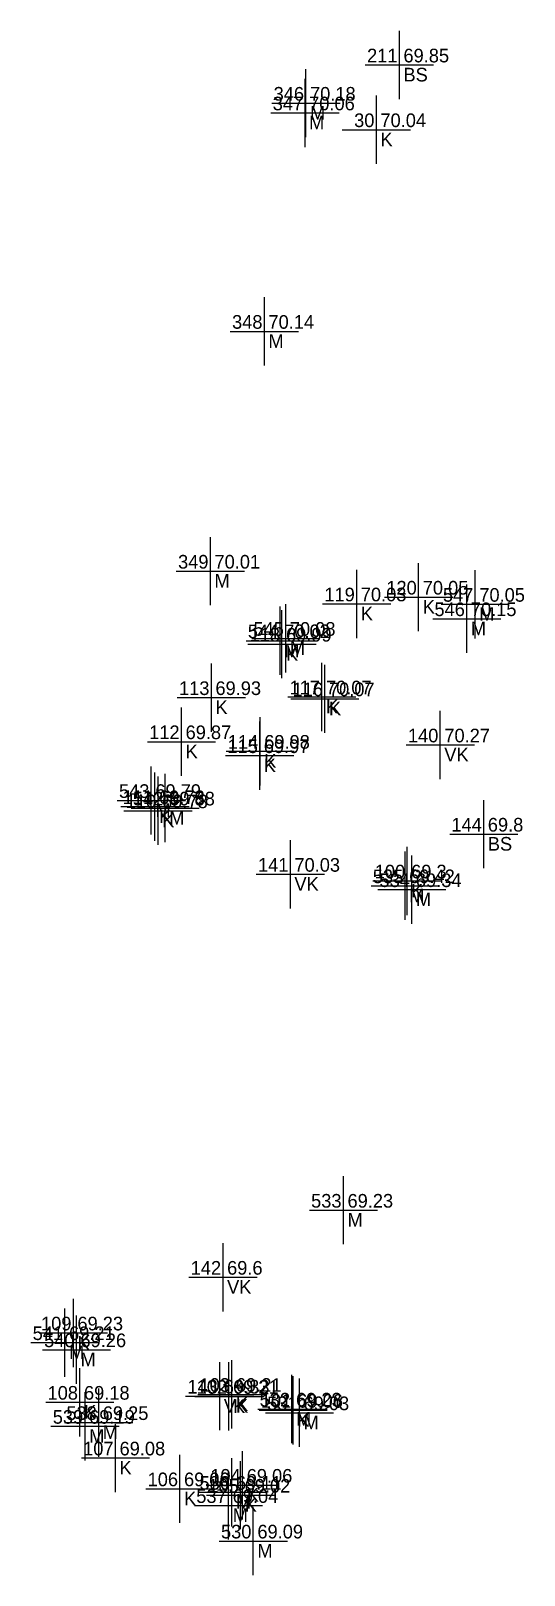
# Model space of a CAD drawing. Header units: metres. Extents: x 152719 to 152886, y 6408449 to 6408667.
# Drawn here: x 152820.69 to 152827.93, y 6408541.67 to 6408564.32 of the extents above; entities that cross this region are included whole.
import ezdxf
from ezdxf.enums import TextEntityAlignment as Align

# ---------------------------------------------------------------- set-up
doc = ezdxf.new("R2010")
doc.units = ezdxf.units.M
doc.header["$PDMODE"] = 2
doc.header["$PDSIZE"] = 0.5
for name, color, linetype in [('BS', 7, 'Continuous'), ('K', 7, 'Continuous'), ('M', 7, 'Continuous'), ('pntdesc', 1, 'Continuous'), ('pntelev', 2, 'Continuous'), ('pntno', 3, 'Continuous'), ('VK', 7, 'Continuous')]:
    doc.layers.add(name, color=color, linetype=linetype)

# ---------------------------------------------------------------- blocks, each defined once
blk = doc.blocks.new('meas')
at = {"color": 0}
blk.add_point((0, 0), dxfattribs=at)
at = {"layer": 'pntdesc'}
blk.add_attdef('PNTDESC', text='', height=1, dxfattribs=at).set_placement((0.3, -0.21), align=Align.TOP_LEFT)
at = {"layer": 'pntelev'}
blk.add_attdef('PNTELEV', (0.3, 0.19), '', height=1, dxfattribs=at)
at = {"layer": 'pntno'}
blk.add_attdef('PNTNO', text='', height=1, dxfattribs=at).set_placement((-0.14, 0.19), align=Align.RIGHT)

msp = doc.modelspace()

# ---------------------------------------------------------------- block references
at = {"layer": 'BS', "xscale": 0.2, "yscale": 0.2, "zscale": 0.2}
for p, values in [((152826.096, 6408563.818, 69.854), {'PNTNO': '211', 'PNTELEV': '69.85', 'PNTDESC': 'BS'}), ((152827.334, 6408552.539, 69.797), {'PNTNO': '144', 'PNTELEV': '69.8', 'PNTDESC': 'BS'})]:
    msp.add_blockref('meas', p, dxfattribs=at).add_auto_attribs(values)
at = {"layer": 'K', "xscale": 0.2, "yscale": 0.2, "zscale": 0.2}
for p, values in [((152825.758, 6408562.869, 70.039), {'PNTNO': '30', 'PNTELEV': '70.04', 'PNTDESC': 'K'}), ((152825.47, 6408555.915, 70.033), {'PNTNO': '119', 'PNTELEV': '70.03', 'PNTDESC': 'K'}), ((152826.379, 6408556.014, 70.049), {'PNTNO': '120', 'PNTELEV': '70.05', 'PNTDESC': 'K'}), ((152824.373, 6408555.324, 69.992), {'PNTNO': '118', 'PNTELEV': '69.99', 'PNTDESC': 'K'}), ((152823.337, 6408554.541, 69.927), {'PNTNO': '113', 'PNTELEV': '69.93', 'PNTDESC': 'K'}), ((152824.959, 6408554.551, 70.072), {'PNTNO': '117', 'PNTELEV': '70.07', 'PNTDESC': 'K'}), ((152825.003, 6408554.524, 70.067), {'PNTNO': '116', 'PNTELEV': '70.07', 'PNTDESC': 'K'}), ((152822.899, 6408553.894, 69.87), {'PNTNO': '112', 'PNTELEV': '69.87', 'PNTDESC': 'K'}), ((152824.047, 6408553.69, 69.971), {'PNTNO': '115', 'PNTELEV': '69.97', 'PNTDESC': 'K'}), ((152824.053, 6408553.754, 69.978), {'PNTNO': '114', 'PNTELEV': '69.98', 'PNTDESC': 'K'}), ((152822.51, 6408552.942, 69.776), {'PNTNO': '111', 'PNTELEV': '69.78', 'PNTDESC': 'K'}), ((152822.555, 6408552.882, 69.782), {'PNTNO': '110', 'PNTELEV': '69.78', 'PNTDESC': 'K'}), ((152826.209, 6408551.852, 69.302), {'PNTNO': '100', 'PNTELEV': '69.3', 'PNTDESC': 'K'}), ((152821.312, 6408545.224, 69.227), {'PNTNO': '109', 'PNTELEV': '69.23', 'PNTDESC': 'K'}), ((152823.595, 6408544.294, 69.207), {'PNTNO': '102', 'PNTELEV': '69.21', 'PNTDESC': 'K'}), ((152823.637, 6408544.323, 69.209), {'PNTNO': '103', 'PNTELEV': '69.21', 'PNTDESC': 'K'}), ((152821.408, 6408544.208, 69.178), {'PNTNO': '108', 'PNTELEV': '69.18', 'PNTDESC': 'K'}), ((152824.538, 6408544.09, 69.055), {'PNTNO': '101', 'PNTELEV': '69.06', 'PNTDESC': 'K'}), ((152821.93, 6408543.391, 69.085), {'PNTNO': '107', 'PNTELEV': '69.08', 'PNTDESC': 'K'}), ((152822.876, 6408542.939, 69.055), {'PNTNO': '106', 'PNTELEV': '69.06', 'PNTDESC': 'K'}), ((152823.796, 6408542.991, 69.056), {'PNTNO': '104', 'PNTELEV': '69.06', 'PNTDESC': 'K'}), ((152823.766, 6408542.845, 69.019), {'PNTNO': '105', 'PNTELEV': '69.02', 'PNTDESC': 'K'})]:
    msp.add_blockref('meas', p, dxfattribs=at).add_auto_attribs(values)
at = {"layer": 'M', "xscale": 0.2, "yscale": 0.2, "zscale": 0.2}
for p, values in [((152824.712, 6408563.115, 70.06), {'PNTNO': '347', 'PNTELEV': '70.06', 'PNTDESC': 'M'}), ((152824.725, 6408563.257, 70.176), {'PNTNO': '346', 'PNTELEV': '70.18', 'PNTDESC': 'M'}), ((152824.115, 6408559.912, 70.141), {'PNTNO': '348', 'PNTELEV': '70.14', 'PNTDESC': 'M'}), ((152823.323, 6408556.395, 70.014), {'PNTNO': '349', 'PNTELEV': '70.01', 'PNTDESC': 'M'}), ((152827.209, 6408555.909, 70.05), {'PNTNO': '547', 'PNTELEV': '70.05', 'PNTDESC': 'M'}), ((152827.085, 6408555.698, 70.147), {'PNTNO': '546', 'PNTELEV': '70.15', 'PNTDESC': 'M'}), ((152824.346, 6408555.375, 70.016), {'PNTNO': '544', 'PNTELEV': '70.02', 'PNTDESC': 'M'}), ((152824.429, 6408555.41, 70.085), {'PNTNO': '545', 'PNTELEV': '70.08', 'PNTDESC': 'M'}), ((152822.456, 6408553.032, 69.794), {'PNTNO': '543', 'PNTELEV': '69.79', 'PNTDESC': 'M'}), ((152822.659, 6408552.922, 69.885), {'PNTNO': '542', 'PNTELEV': '69.88', 'PNTDESC': 'M'}), ((152826.18, 6408551.782, 69.425), {'PNTNO': '535', 'PNTELEV': '69.42', 'PNTDESC': 'M'}), ((152826.279, 6408551.725, 69.338), {'PNTNO': '534', 'PNTELEV': '69.34', 'PNTDESC': 'M'}), ((152825.275, 6408547.024, 69.225), {'PNTNO': '533', 'PNTELEV': '69.23', 'PNTDESC': 'M'}), ((152821.189, 6408545.082, 69.215), {'PNTNO': '541', 'PNTELEV': '69.21', 'PNTDESC': 'M'}), ((152821.357, 6408544.978, 69.264), {'PNTNO': '540', 'PNTELEV': '69.26', 'PNTDESC': 'M'}), ((152824.52, 6408544.108, 69.232), {'PNTNO': '532', 'PNTELEV': '69.23', 'PNTDESC': 'M'}), ((152824.63, 6408544.054, 69.029), {'PNTNO': '531', 'PNTELEV': '69.03', 'PNTDESC': 'M'}), ((152821.484, 6408543.855, 69.188), {'PNTNO': '539', 'PNTELEV': '69.19', 'PNTDESC': 'M'}), ((152821.684, 6408543.91, 69.253), {'PNTNO': '538', 'PNTELEV': '69.25', 'PNTDESC': 'M'}), ((152823.59, 6408542.694, 69.036), {'PNTNO': '537', 'PNTELEV': '69.04', 'PNTDESC': 'M'}), ((152823.638, 6408542.888, 69.109), {'PNTNO': '536', 'PNTELEV': '69.11', 'PNTDESC': 'M'}), ((152823.953, 6408542.173, 69.091), {'PNTNO': '530', 'PNTELEV': '69.09', 'PNTDESC': 'M'})]:
    msp.add_blockref('meas', p, dxfattribs=at).add_auto_attribs(values)
at = {"layer": 'VK', "xscale": 0.2, "yscale": 0.2, "zscale": 0.2}
for p, values in [((152826.696, 6408553.847, 70.266), {'PNTNO': '140', 'PNTELEV': '70.27', 'PNTDESC': 'VK'}), ((152824.496, 6408551.95, 70.034), {'PNTNO': '141', 'PNTELEV': '70.03', 'PNTDESC': 'VK'}), ((152823.508, 6408546.041, 69.599), {'PNTNO': '142', 'PNTELEV': '69.6', 'PNTDESC': 'VK'}), ((152823.46, 6408544.298, 69.325), {'PNTNO': '143', 'PNTELEV': '69.33', 'PNTDESC': 'VK'})]:
    msp.add_blockref('meas', p, dxfattribs=at).add_auto_attribs(values)

doc.saveas('drawing.dxf')
